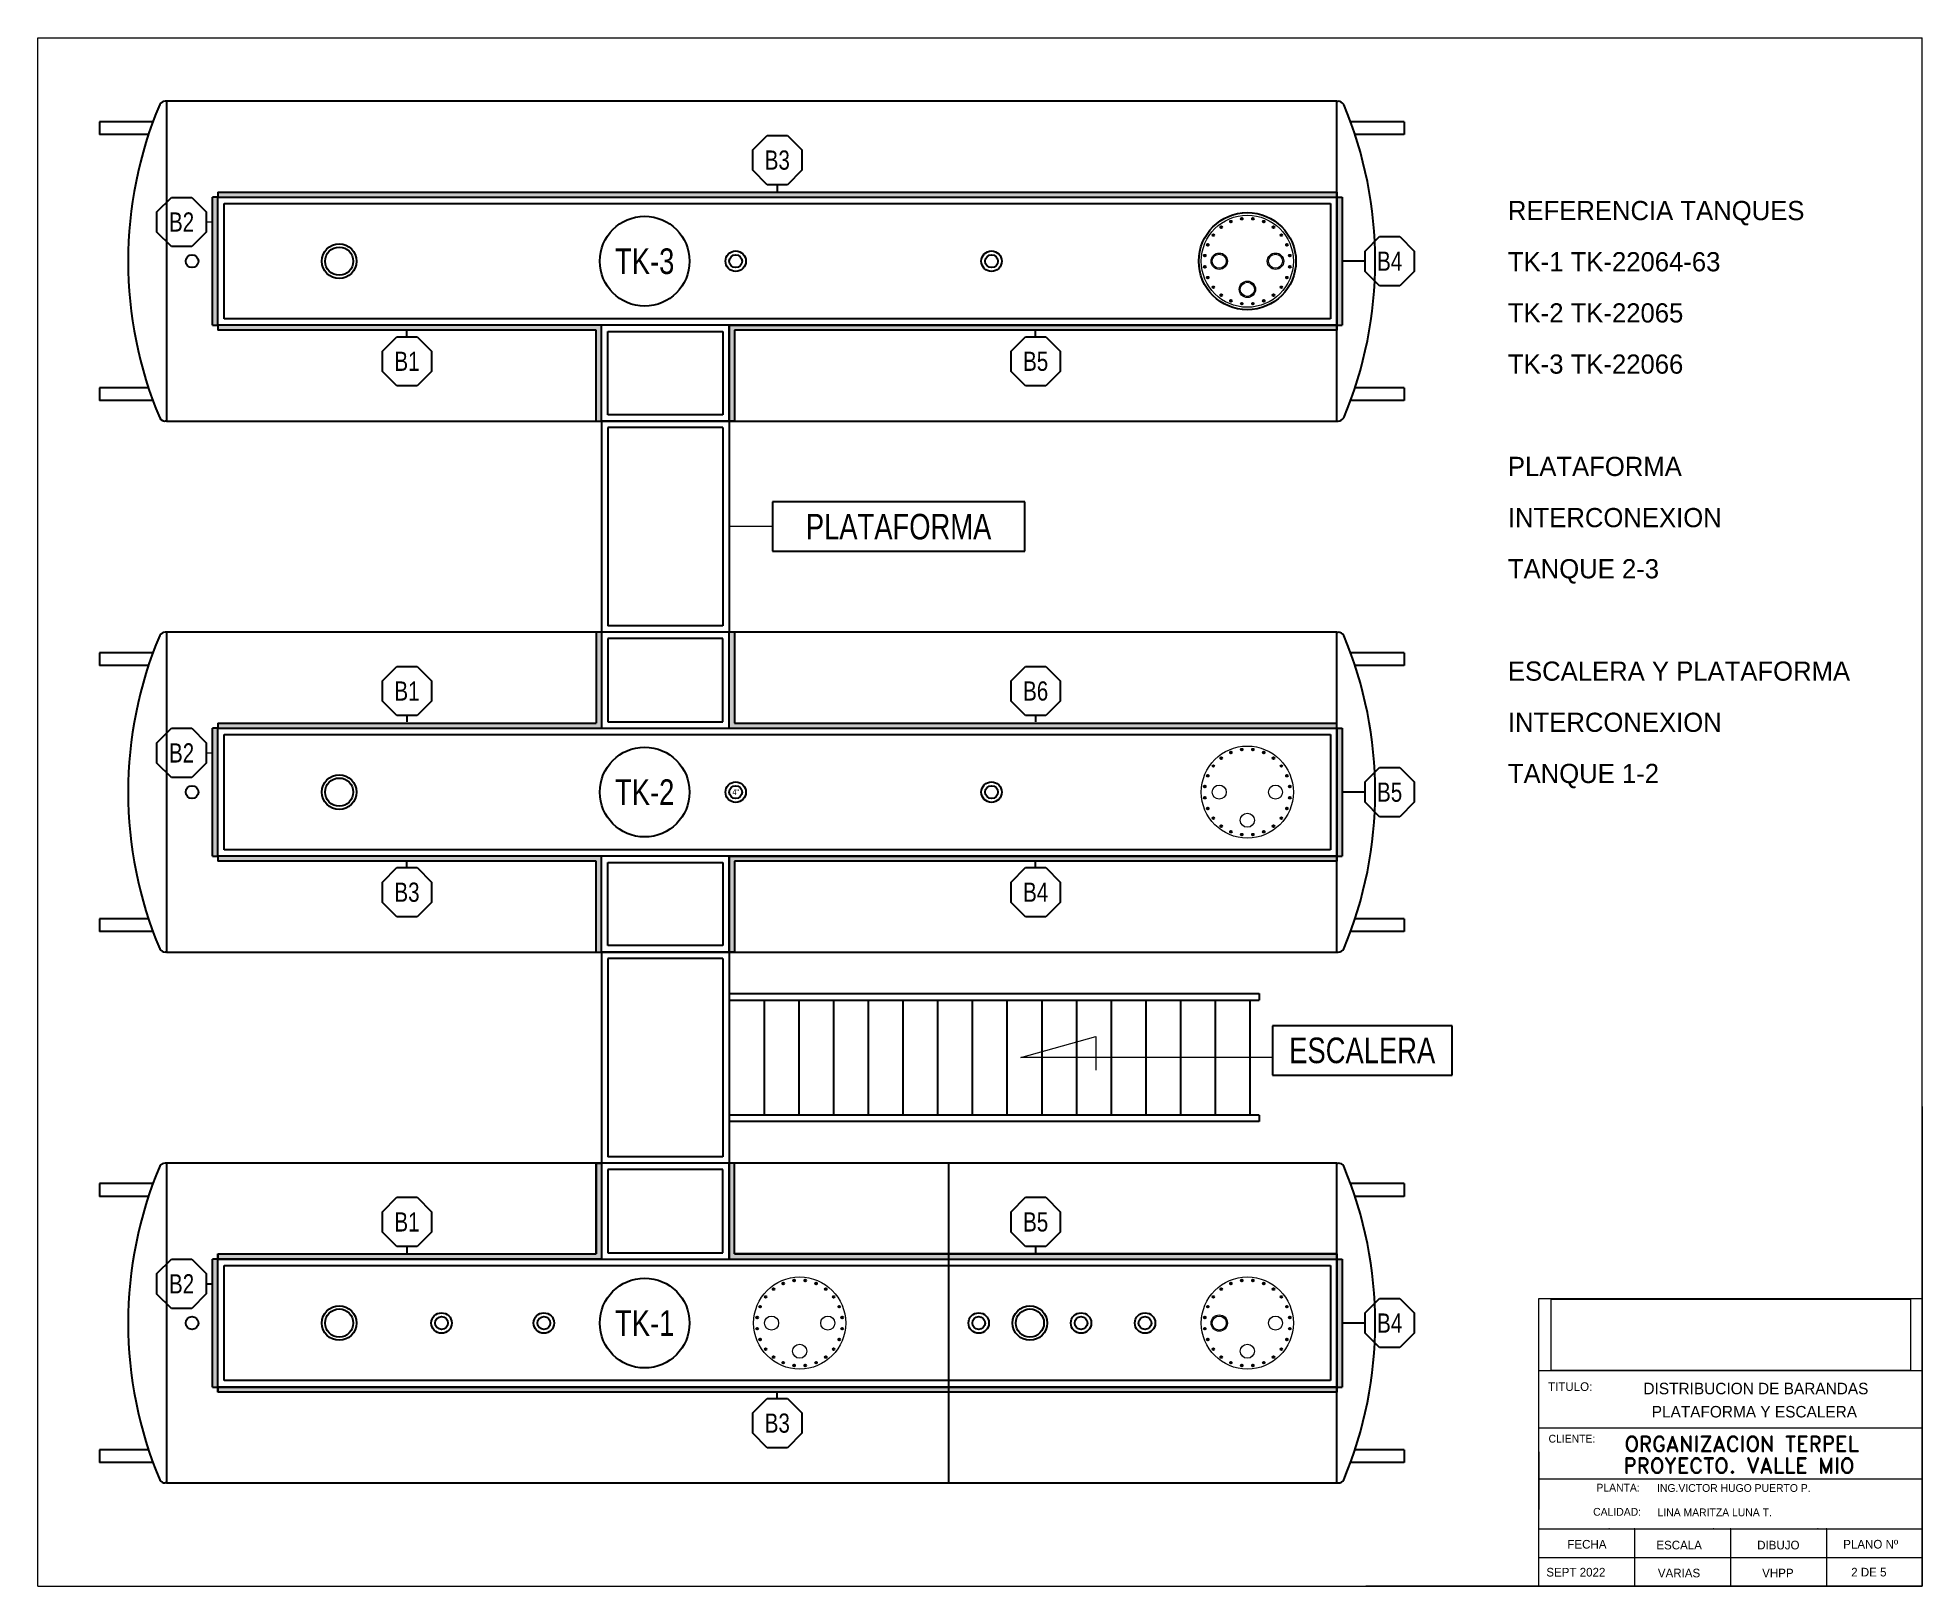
# Model space of a CAD drawing. Header units: millimetres. Extents: x 328839 to 396304, y 3800 to 39483.
# Drawn here: x 381570 to 396304, y 23347 to 35452 of the extents above; entities that cross this region are included whole.
import ezdxf
from ezdxf.enums import TextEntityAlignment as Align

# ---------------------------------------------------------------- set-up
doc = ezdxf.new("R2010")
doc.units = ezdxf.units.MM
for name, color, linetype, lineweight in [('COTA', 2, 'Continuous', 9), ('cotas', 2, 'Continuous', 13), ('FIBRA', 3, 'Continuous', 20), ('texto', 7, 'Continuous', 18)]:
    doc.layers.add(name, color=color, linetype=linetype, lineweight=lineweight)
doc.styles.add('ROMAND', font='romand')
picture_1 = doc.add_image_def('image1.jpg', size_in_pixel=(1415, 280))

msp = doc.modelspace()

# ---------------------------------------------------------------- texts
at = {"lineweight": 9, "width": 0.8}
for s, height, p in [('B3', 150, (387352.311, 34495.665)), ('B2', 150, (382695.064, 34011.602)), ('TK-3', 200, (386315.515, 33705.269)), ('B4', 150, (392139.805, 33705.269)), ('B1', 150, (384457.311, 32923.022)), ('B5', 150, (389372.311, 32923.022)), ('PLATAFORMA', 200, (388300.557, 31630.269)), ('B1', 150, (384457.311, 30345.665)), ('B6', 150, (389372.311, 30345.665)), ('B2', 150, (382695.064, 29861.602)), ('TK-2', 200, (386315.515, 29555.269)), ('B5', 150, (392139.805, 29555.269)), ('4"', 45, (387027.311, 29555.269)), ('B3', 150, (384457.311, 28773.022)), ('B4', 150, (389372.311, 28773.022)), ('ESCALERA', 200, (391925.302, 27536.568)), ('B1', 150, (384457.311, 26195.665)), ('B5', 150, (389372.311, 26195.665)), ('B2', 150, (382695.064, 25711.602)), ('TK-1', 200, (386315.515, 25405.269)), ('B4', 150, (392139.805, 25405.269)), ('B3', 150, (387352.311, 24623.022))]:
    msp.add_text(s, height=height, dxfattribs=at).set_placement(p, align=Align.MIDDLE_CENTER)
at = {"lineweight": 9}
for s, height, p in [('TITULO:', 67.5, (393551.265, 24874.761)), ('DISTRIBUCION DE BARANDAS', 90, (395003.402, 24848.452)), ('PLATAFORMA Y ESCALERA ', 90, (395007.947, 24667.101))]:
    msp.add_text(s, height=height, dxfattribs=at).set_placement(p, align=Align.CENTER)
for s, height, p in [('CLIENTE:', 60.75, (393382.128, 24471.139)), ('PLANTA: ', 60.75, (393756.423, 24088.337)), ('ING.VICTOR HUGO PUERTO P.', 60.75, (394230.404, 24085.685)), ('CALIDAD:', 60.75, (393730.72, 23899.29)), ('LINA MARITZA LUNA T. ', 60.75, (394234.058, 23895.139)), ('FECHA', 67.5, (393529.201, 23642.405)), ('ESCALA', 67.5, (394224.833, 23635.871)), ('DIBUJO', 67.5, (395013.114, 23635.871)), ('PLANO Nº', 67.5, (395685.687, 23642.739)), ('SEPT 2022', 67.5, (393364.669, 23424.059)), ('VARIAS', 67.5, (394236.54, 23417.524)), ('VHPP', 67.5, (395052.138, 23417.524)), ('2 DE 5', 67.5, (395748.125, 23424.392))]:
    msp.add_text(s, height=height, dxfattribs=at).set_placement(p)
at = {"lineweight": 9, "style": 'ROMAND'}
for s, p in [('ORGANIZACION TERPEL', (393975.954, 24400.245)), ('PROYECTO. VALLE MIO', (393968.391, 24230.61))]:
    msp.add_text(s, height=120, dxfattribs=at).set_placement(p)
at = {"layer": 'texto', "lineweight": 9}
for s, p in [('REFERENCIA TANQUES', (393064.29, 34026.159)), ('TK-1 TK-22064-63', (393064.29, 33626.159)), ('TK-2 TK-22065', (393064.29, 33226.159)), ('TK-3 TK-22066', (393064.29, 32826.159)), ('PLATAFORMA', (393064.29, 32026.159)), ('INTERCONEXION', (393064.29, 31626.159)), ('TANQUE 2-3', (393064.29, 31226.159)), ('ESCALERA Y PLATAFORMA ', (393064.29, 30426.159)), ('INTERCONEXION', (393064.29, 30026.159)), ('TANQUE 1-2', (393064.29, 29626.159))]:
    msp.add_text(s, height=150, dxfattribs=at).set_placement(p)

# ---------------------------------------------------------------- hatches: boundary and pattern name
h = msp.add_hatch(color=6)
h.dxf.hatch_style = 1
h.paths.add_polyline_path([(391727.311, 34245.269), (382977.311, 34245.269), (382977.311, 34205.269), (391727.311, 34205.269)])
h.paths.add_polyline_path([(382937.311, 33205.269), (382977.311, 33205.269), (382977.311, 34205.269), (382937.311, 34205.269)])
h.paths.add_polyline_path([(385977.311, 33205.269), (382977.311, 33205.269), (382977.311, 33165.269), (385937.311, 33165.269), (385937.311, 32455.269), (385977.311, 32455.269)])
h = msp.add_hatch(color=6)
h.dxf.hatch_style = 1
h.paths.add_polyline_path([(387017.311, 33165.269), (391727.311, 33165.269), (391727.311, 33205.269), (386977.311, 33205.269), (386977.311, 32455.269), (387017.311, 32455.269)])
h.paths.add_polyline_path([(391767.311, 34205.269), (391727.311, 34205.269), (391727.311, 33205.269), (391767.311, 33205.269)])
h = msp.add_hatch(color=1)
h.dxf.hatch_style = 1
h.paths.add_polyline_path([(385977.311, 30805.269), (385937.311, 30805.269), (385937.311, 30095.269), (382977.311, 30095.269), (382977.311, 30055.269), (385977.311, 30055.269)])
h.paths.add_polyline_path([(387017.311, 30805.269), (386977.311, 30805.269), (386977.311, 30055.269), (391727.311, 30055.269), (391727.311, 30095.269), (387017.311, 30095.269)])
h.paths.add_polyline_path([(382977.311, 30055.269), (382937.311, 30055.269), (382937.311, 29055.269), (382977.311, 29055.269)])
h.paths.add_polyline_path([(385937.311, 29015.269), (385937.311, 28305.269), (385977.311, 28305.269), (385977.311, 29055.269), (382977.311, 29055.269), (382977.311, 29015.269)])
h.paths.add_polyline_path([(391767.311, 30055.269), (391727.311, 30055.269), (391727.311, 29055.269), (391767.311, 29055.269)])
h = msp.add_hatch(color=1)
h.dxf.hatch_style = 1
h.paths.add_polyline_path([(391727.311, 29015.269), (391727.311, 29055.269), (386977.311, 29055.269), (386977.311, 28305.269), (387017.311, 28305.269), (387017.311, 29015.269)])
h = msp.add_hatch(color=5)
h.dxf.hatch_style = 1
h.paths.add_polyline_path([(385937.311, 25945.269), (382977.311, 25945.269), (382977.311, 25905.269), (385977.311, 25905.269), (385977.311, 26655.269), (385937.311, 26655.269)])
h.paths.add_polyline_path([(382977.311, 25905.269), (382937.311, 25905.269), (382937.311, 24905.269), (382977.311, 24905.269)])
h = msp.add_hatch(color=5)
h.dxf.hatch_style = 1
h.paths.add_polyline_path([(388694.311, 24905.269), (382977.311, 24905.269), (382977.311, 24865.269), (388694.311, 24865.269)])
h.paths.add_polyline_path([(391727.311, 24905.269), (388694.311, 24905.269), (388694.311, 24865.269), (391727.311, 24865.269)])
h.paths.add_polyline_path([(391767.311, 25905.269), (391727.311, 25905.269), (391727.311, 24905.269), (391767.311, 24905.269)])
h.paths.add_polyline_path([(391727.311, 25945.269), (388694.311, 25945.269), (388694.311, 25905.269), (391727.311, 25905.269)])
h.paths.add_polyline_path([(388694.311, 25945.269), (387017.311, 25945.269), (387017.311, 26655.269), (386977.311, 26655.269), (386977.311, 25905.269), (388694.311, 25905.269)])

# ---------------------------------------------------------------- linework, layer by layer
for p, q in [((382577.311, 34955.269), (382567.311, 34955.269)), ((382577.311, 34955.269), (382577.311, 32455.269)), ((391727.311, 34955.269), (382577.311, 34955.269)), ((391727.311, 32455.269), (391727.311, 34955.269)), ((391727.311, 34955.269), (391737.311, 34955.269)), ((382470.943, 34795.269), (382052.311, 34795.269)), ((382052.311, 34795.269), (382052.311, 34695.269)), ((392252.311, 34795.269), (391833.68, 34795.269)), ((392252.311, 34795.269), (392252.311, 34695.269)), ((382436.143, 34695.269), (382052.311, 34695.269)), ((387160.064, 34575.296), (387272.68, 34687.912)), ((387272.68, 34687.912), (387431.943, 34687.912)), ((387431.943, 34687.912), (387544.559, 34575.296)), ((392252.311, 34695.269), (391868.48, 34695.269)), ((387160.064, 34416.034), (387160.064, 34575.296)), ((387544.559, 34575.296), (387544.559, 34416.361)), ((387272.68, 34303.418), (387160.064, 34416.034)), ((387544.559, 34416.361), (387431.943, 34303.418)), ((382502.817, 34091.234), (382615.433, 34203.85)), ((382615.433, 34203.85), (382774.696, 34203.85)), ((382774.696, 34203.85), (382887.311, 34091.234)), ((382937.311, 33205.269), (382937.311, 34205.269)), ((382977.311, 34205.269), (382937.311, 34205.269)), ((382977.311, 34245.269), (391727.311, 34245.269)), ((382977.311, 34245.269), (382977.311, 34205.269)), ((382977.311, 33205.269), (382977.311, 34205.269)), ((382977.311, 34205.269), (391727.311, 34205.269)), ((387431.943, 34303.418), (387272.68, 34303.418)), ((387352.311, 34303.418), (387352.311, 34253.418)), ((391727.311, 34245.269), (391727.311, 34205.269)), ((391727.311, 34205.269), (391727.311, 33205.269)), ((391727.311, 34205.269), (391767.311, 34205.269)), ((391767.311, 34205.269), (391767.311, 33205.269)), ((382502.817, 33931.971), (382502.817, 34091.234)), ((382887.311, 34091.234), (382887.311, 33932.298)), ((383027.311, 33255.269), (383027.311, 34155.269)), ((383027.311, 34155.269), (391677.311, 34155.269)), ((391677.311, 34155.269), (391677.311, 33255.269)), ((382615.433, 33819.355), (382502.817, 33931.971)), ((382887.311, 33932.298), (382774.696, 33819.355)), ((391947.558, 33784.901), (392060.174, 33897.516)), ((392060.174, 33897.516), (392219.437, 33897.516)), ((392219.437, 33897.516), (392332.052, 33784.901)), ((382774.696, 33819.355), (382615.433, 33819.355)), ((391947.558, 33625.638), (391947.558, 33784.901)), ((392332.052, 33784.901), (392332.052, 33625.965)), ((391947.558, 33705.269), (391767.311, 33705.269)), ((392060.174, 33513.022), (391947.558, 33625.638)), ((392332.052, 33625.965), (392219.437, 33513.022)), ((392219.437, 33513.022), (392060.174, 33513.022)), ((382937.311, 33205.269), (382977.311, 33205.269)), ((391727.311, 33205.269), (382977.311, 33205.269)), ((382977.311, 33205.269), (382977.311, 33165.269)), ((385937.311, 33165.269), (382977.311, 33165.269)), ((391677.311, 33255.269), (383027.311, 33255.269)), ((384457.311, 33115.269), (384457.311, 33165.269)), ((385937.311, 32455.269), (385937.311, 33165.269)), ((385977.311, 32455.269), (385977.311, 33205.269)), ((386027.311, 33155.269), (386927.311, 33155.269)), ((386027.311, 32505.269), (386027.311, 33155.269)), ((386927.311, 33155.269), (386927.311, 32505.269)), ((386977.311, 33205.269), (386977.311, 32455.269)), ((386977.311, 32455.269), (386977.311, 33205.269)), ((386977.311, 33205.269), (391727.311, 33205.269)), ((391727.311, 33165.269), (387017.311, 33165.269)), ((387017.311, 33165.269), (387017.311, 32455.269)), ((391727.311, 33165.269), (387017.311, 33165.269)), ((387017.311, 33165.269), (387017.311, 32455.269)), ((389372.311, 33115.269), (389372.311, 33165.269)), ((391727.311, 33205.269), (391767.311, 33205.269)), ((391727.311, 33205.269), (391727.311, 33165.269)), ((384265.064, 33002.653), (384377.68, 33115.269)), ((384377.68, 33115.269), (384536.943, 33115.269)), ((384536.943, 33115.269), (384649.559, 33002.653)), ((389180.064, 33002.653), (389292.68, 33115.269)), ((389292.68, 33115.269), (389451.943, 33115.269)), ((389451.943, 33115.269), (389564.559, 33002.653)), ((384265.064, 32843.391), (384265.064, 33002.653)), ((384649.559, 33002.653), (384649.559, 32843.718)), ((389180.064, 32843.391), (389180.064, 33002.653)), ((389564.559, 33002.653), (389564.559, 32843.718)), ((382436.143, 32715.269), (382052.311, 32715.269)), ((382052.311, 32715.269), (382052.311, 32615.269)), ((384377.68, 32730.775), (384265.064, 32843.391)), ((384536.943, 32730.775), (384377.68, 32730.775)), ((384649.559, 32843.718), (384536.943, 32730.775)), ((389292.68, 32730.775), (389180.064, 32843.391)), ((389451.943, 32730.775), (389292.68, 32730.775)), ((389564.559, 32843.718), (389451.943, 32730.775)), ((392252.311, 32715.269), (391868.48, 32715.269)), ((392252.311, 32715.269), (392252.311, 32615.269)), ((382470.943, 32615.269), (382052.311, 32615.269)), ((392252.311, 32615.269), (391833.68, 32615.269)), ((382577.311, 32455.269), (382567.311, 32455.269)), ((382577.311, 32455.269), (391727.311, 32455.269)), ((386977.311, 32455.269), (385977.311, 32455.269)), ((385977.311, 32455.269), (385977.311, 30805.269)), ((386927.311, 32505.269), (386027.311, 32505.269)), ((386977.311, 32455.269), (386977.311, 30805.269)), ((387017.311, 32455.269), (386977.311, 32455.269)), ((387017.311, 32455.269), (386977.311, 32455.269)), ((391727.311, 32455.269), (391737.311, 32455.269)), ((391727.311, 32455.269), (391737.311, 32455.269)), ((386927.311, 32406.279), (386027.311, 32406.279)), ((386027.311, 32406.279), (386027.311, 30855.269)), ((386927.311, 32406.279), (386927.311, 30855.269)), ((387313.741, 31823.06), (387313.741, 31437.478)), ((389287.373, 31823.06), (387313.741, 31823.06)), ((389287.373, 31437.478), (389287.373, 31823.06)), ((387313.741, 31437.478), (389287.373, 31437.478)), ((382577.311, 30805.269), (382567.311, 30805.269)), ((391727.311, 30805.269), (382577.311, 30805.269)), ((382577.311, 30805.269), (382577.311, 28305.269)), ((385937.311, 30805.269), (385937.311, 30095.269)), ((386977.311, 30805.269), (385977.311, 30805.269)), ((385977.311, 30805.269), (385977.311, 30055.269)), ((386927.311, 30855.269), (386027.311, 30855.269)), ((386977.311, 30055.269), (386977.311, 30805.269)), ((387017.311, 30805.269), (387017.311, 30095.269)), ((391727.311, 28305.269), (391727.311, 30805.269)), ((391727.311, 30805.269), (391737.311, 30805.269)), ((386927.311, 30755.269), (386027.311, 30755.269)), ((386027.311, 30755.269), (386027.311, 30105.269)), ((386927.311, 30105.269), (386927.311, 30755.269)), ((382470.943, 30645.269), (382052.311, 30645.269)), ((382052.311, 30645.269), (382052.311, 30545.269)), ((382436.143, 30545.269), (382052.311, 30545.269)), ((384265.064, 30425.296), (384377.68, 30537.912)), ((384377.68, 30537.912), (384536.943, 30537.912)), ((384536.943, 30537.912), (384649.559, 30425.296)), ((389180.064, 30425.296), (389292.68, 30537.912)), ((389292.68, 30537.912), (389451.943, 30537.912)), ((389451.943, 30537.912), (389564.559, 30425.296)), ((392252.311, 30645.269), (391833.68, 30645.269)), ((392252.311, 30545.269), (391868.48, 30545.269)), ((392252.311, 30645.269), (392252.311, 30545.269)), ((384265.064, 30266.034), (384265.064, 30425.296)), ((384649.559, 30425.296), (384649.559, 30266.361)), ((389180.064, 30266.034), (389180.064, 30425.296)), ((389564.559, 30425.296), (389564.559, 30266.361)), ((384377.68, 30153.418), (384265.064, 30266.034)), ((384649.559, 30266.361), (384536.943, 30153.418)), ((389292.68, 30153.418), (389180.064, 30266.034)), ((389564.559, 30266.361), (389451.943, 30153.418)), ((382977.311, 30095.269), (385937.311, 30095.269)), ((382977.311, 30095.269), (382977.311, 30055.269)), ((384536.943, 30153.418), (384377.68, 30153.418)), ((384457.311, 30153.418), (384457.311, 30103.418)), ((386027.311, 30105.269), (386927.311, 30105.269)), ((387017.311, 30095.269), (391727.311, 30095.269)), ((389451.943, 30153.418), (389292.68, 30153.418)), ((389372.311, 30153.418), (389372.311, 30103.418)), ((382502.817, 29941.234), (382615.433, 30053.85)), ((382502.817, 29781.971), (382502.817, 29941.234)), ((382615.433, 30053.85), (382774.696, 30053.85)), ((382774.696, 30053.85), (382887.311, 29941.234)), ((382887.311, 29941.234), (382887.311, 29782.298)), ((382937.311, 29055.269), (382937.311, 30055.269)), ((382977.311, 30055.269), (382937.311, 30055.269)), ((382977.311, 29055.269), (382977.311, 30055.269)), ((382977.311, 30055.269), (391727.311, 30055.269)), ((383027.311, 29105.269), (383027.311, 30005.269)), ((383027.311, 30005.269), (391677.311, 30005.269)), ((391677.311, 30005.269), (391677.311, 29105.269)), ((391727.311, 30055.269), (391727.311, 29055.269)), ((391727.311, 30055.269), (391767.311, 30055.269)), ((391767.311, 30055.269), (391767.311, 29055.269)), ((382615.433, 29669.355), (382502.817, 29781.971)), ((382887.311, 29782.298), (382774.696, 29669.355)), ((382774.696, 29669.355), (382615.433, 29669.355)), ((391947.558, 29634.901), (392060.174, 29747.516)), ((391947.558, 29475.638), (391947.558, 29634.901)), ((392060.174, 29747.516), (392219.437, 29747.516)), ((392219.437, 29747.516), (392332.052, 29634.901)), ((392332.052, 29634.901), (392332.052, 29475.965)), ((391947.558, 29555.269), (391767.311, 29555.269)), ((392060.174, 29363.022), (391947.558, 29475.638)), ((392332.052, 29475.965), (392219.437, 29363.022)), ((392219.437, 29363.022), (392060.174, 29363.022)), ((382937.311, 29055.269), (382977.311, 29055.269)), ((391727.311, 29055.269), (382977.311, 29055.269)), ((382977.311, 29055.269), (382977.311, 29015.269)), ((391677.311, 29105.269), (383027.311, 29105.269)), ((385977.311, 28305.269), (385977.311, 29055.269)), ((386977.311, 29055.269), (386977.311, 28305.269)), ((386977.311, 28305.269), (386977.311, 29055.269)), ((386977.311, 29055.269), (391727.311, 29055.269)), ((386977.311, 28305.269), (386977.311, 29055.269)), ((386977.311, 29055.269), (391727.311, 29055.269)), ((391727.311, 29015.269), (391727.311, 29055.269)), ((391727.311, 29055.269), (391767.311, 29055.269)), ((391727.311, 29015.269), (391727.311, 29055.269)), ((391727.311, 29055.269), (391727.311, 29015.269)), ((391727.311, 29055.269), (391727.311, 29015.269)), ((385937.311, 29015.269), (382977.311, 29015.269)), ((384265.064, 28852.653), (384377.68, 28965.269)), ((384377.68, 28965.269), (384536.943, 28965.269)), ((384457.311, 28965.269), (384457.311, 29015.269)), ((384536.943, 28965.269), (384649.559, 28852.653)), ((385937.311, 28305.269), (385937.311, 29015.269)), ((386027.311, 29005.269), (386927.311, 29005.269)), ((386027.311, 28355.269), (386027.311, 29005.269)), ((386927.311, 29005.269), (386927.311, 28355.269)), ((391727.311, 29015.269), (387017.311, 29015.269)), ((387017.311, 29015.269), (387017.311, 28305.269)), ((391727.311, 29015.269), (387017.311, 29015.269)), ((387017.311, 29015.269), (387017.311, 28305.269)), ((391727.311, 29015.269), (387017.311, 29015.269)), ((387017.311, 29015.269), (387017.311, 28305.269)), ((389180.064, 28852.653), (389292.68, 28965.269)), ((389292.68, 28965.269), (389451.943, 28965.269)), ((389372.311, 28965.269), (389372.311, 29015.269)), ((389451.943, 28965.269), (389564.559, 28852.653)), ((384265.064, 28693.391), (384265.064, 28852.653)), ((384649.559, 28852.653), (384649.559, 28693.718)), ((389180.064, 28693.391), (389180.064, 28852.653)), ((389564.559, 28852.653), (389564.559, 28693.718)), ((384377.68, 28580.775), (384265.064, 28693.391)), ((384649.559, 28693.718), (384536.943, 28580.775)), ((389292.68, 28580.775), (389180.064, 28693.391)), ((389564.559, 28693.718), (389451.943, 28580.775)), ((382436.143, 28565.269), (382052.311, 28565.269)), ((382052.311, 28565.269), (382052.311, 28465.269)), ((382470.943, 28465.269), (382052.311, 28465.269)), ((384536.943, 28580.775), (384377.68, 28580.775)), ((389451.943, 28580.775), (389292.68, 28580.775)), ((392252.311, 28465.269), (391833.68, 28465.269)), ((392252.311, 28565.269), (391868.48, 28565.269)), ((392252.311, 28565.269), (392252.311, 28465.269)), ((382577.311, 28305.269), (382567.311, 28305.269)), ((382577.311, 28305.269), (391727.311, 28305.269)), ((386977.311, 28305.269), (385977.311, 28305.269)), ((385977.311, 28305.269), (385977.311, 26655.269)), ((386927.311, 28355.269), (386027.311, 28355.269)), ((386977.311, 28305.269), (386977.311, 26655.269)), ((387017.311, 28305.269), (386977.311, 28305.269)), ((387017.311, 28305.269), (386977.311, 28305.269)), ((387017.311, 28305.269), (386977.311, 28305.269)), ((387017.311, 28305.269), (386977.311, 28305.269)), ((391727.311, 28305.269), (391737.311, 28305.269)), ((386927.311, 28255.269), (386027.311, 28255.269)), ((386027.311, 28255.269), (386027.311, 26705.269)), ((386927.311, 28255.269), (386927.311, 26705.269)), ((386977.311, 27980.269), (391119.311, 27980.269)), ((386977.311, 27930.269), (391119.311, 27930.269)), ((387248.661, 27930.269), (387248.661, 27030.269)), ((387520.011, 27930.269), (387520.011, 27030.269)), ((387791.361, 27930.269), (387791.361, 27030.269)), ((388062.711, 27930.269), (388062.711, 27030.269)), ((388334.061, 27930.269), (388334.061, 27030.269)), ((388605.411, 27930.269), (388605.411, 27030.269)), ((388876.761, 27930.269), (388876.761, 27030.269)), ((389148.111, 27930.269), (389148.111, 27030.269)), ((389419.461, 27930.269), (389419.461, 27030.269)), ((389690.811, 27930.269), (389690.811, 27030.269)), ((389962.161, 27930.269), (389962.161, 27030.269)), ((390233.511, 27930.269), (390233.511, 27030.269)), ((390504.861, 27930.269), (390504.861, 27030.269)), ((390776.211, 27930.269), (390776.211, 27030.269)), ((391047.561, 27930.269), (391047.561, 27030.269)), ((391119.311, 27980.269), (391119.311, 27930.269)), ((391223.057, 27729.359), (391223.057, 27343.777)), ((392627.547, 27729.359), (391223.057, 27729.359)), ((392627.547, 27343.777), (392627.547, 27729.359)), ((391223.057, 27343.777), (392627.547, 27343.777)), ((391119.311, 27030.269), (386977.311, 27030.269)), ((391119.311, 26980.269), (386977.311, 26980.269)), ((391119.311, 27030.269), (391119.311, 26980.269)), ((386927.311, 26705.269), (386027.311, 26705.269)), ((382577.311, 26655.269), (382567.311, 26655.269)), ((382577.311, 26655.269), (382577.311, 24155.269)), ((391727.311, 26655.269), (382577.311, 26655.269)), ((385937.311, 26655.269), (385937.311, 25945.269)), ((385937.311, 26655.269), (385977.311, 26655.269)), ((385937.311, 25945.269), (385937.311, 26655.269)), ((385937.311, 26655.269), (385977.311, 26655.269)), ((386977.311, 26655.269), (385977.311, 26655.269)), ((385977.311, 26655.269), (385977.311, 25905.269)), ((385977.311, 26655.269), (385977.311, 25905.269)), ((386927.311, 26605.269), (386027.311, 26605.269)), ((386027.311, 26605.269), (386027.311, 25955.269)), ((386927.311, 25955.269), (386927.311, 26605.269)), ((386977.311, 25905.269), (386977.311, 26655.269)), ((386977.311, 26655.269), (386977.311, 25905.269)), ((387017.311, 26655.269), (386977.311, 26655.269)), ((387017.311, 25945.269), (387017.311, 26655.269)), ((387017.311, 25945.269), (387017.311, 26655.269)), ((388694.311, 24155.269), (388694.311, 26655.269)), ((391727.311, 24155.269), (391727.311, 26655.269)), ((391727.311, 26655.269), (391737.311, 26655.269)), ((382470.943, 26495.269), (382052.311, 26495.269)), ((382052.311, 26495.269), (382052.311, 26395.269)), ((382436.143, 26395.269), (382052.311, 26395.269)), ((384265.064, 26275.296), (384377.68, 26387.912)), ((384377.68, 26387.912), (384536.943, 26387.912)), ((384536.943, 26387.912), (384649.559, 26275.296)), ((389180.064, 26275.296), (389292.68, 26387.912)), ((389292.68, 26387.912), (389451.943, 26387.912)), ((389451.943, 26387.912), (389564.559, 26275.296)), ((392252.311, 26495.269), (391833.68, 26495.269)), ((392252.311, 26395.269), (391868.48, 26395.269)), ((392252.311, 26495.269), (392252.311, 26395.269)), ((384265.064, 26116.034), (384265.064, 26275.296)), ((384649.559, 26275.296), (384649.559, 26116.361)), ((389180.064, 26116.034), (389180.064, 26275.296)), ((389564.559, 26275.296), (389564.559, 26116.361)), ((384377.68, 26003.418), (384265.064, 26116.034)), ((384649.559, 26116.361), (384536.943, 26003.418)), ((389292.68, 26003.418), (389180.064, 26116.034)), ((389564.559, 26116.361), (389451.943, 26003.418)), ((382977.311, 25945.269), (385937.311, 25945.269)), ((382977.311, 25945.269), (382977.311, 25905.269)), ((382977.311, 25905.269), (382977.311, 25945.269)), ((382977.311, 25945.269), (385937.311, 25945.269)), ((384536.943, 26003.418), (384377.68, 26003.418)), ((384457.311, 26003.418), (384457.311, 25953.418)), ((386027.311, 25955.269), (386927.311, 25955.269)), ((387017.311, 25945.269), (391727.311, 25945.269)), ((391727.311, 25945.269), (387017.311, 25945.269)), ((389451.943, 26003.418), (389292.68, 26003.418)), ((389372.311, 26003.418), (389372.311, 25953.418)), ((391727.311, 25945.269), (391727.311, 25905.269)), ((391727.311, 25905.269), (391727.311, 25945.269)), ((382502.817, 25791.234), (382615.433, 25903.85)), ((382502.817, 25631.971), (382502.817, 25791.234)), ((382615.433, 25903.85), (382774.696, 25903.85)), ((382774.696, 25903.85), (382887.311, 25791.234)), ((382887.311, 25791.234), (382887.311, 25632.298)), ((382937.311, 24905.269), (382937.311, 25905.269)), ((382977.311, 25905.269), (382937.311, 25905.269)), ((382977.311, 24905.269), (382977.311, 25905.269)), ((382977.311, 25905.269), (391727.311, 25905.269)), ((385977.311, 25905.269), (382977.311, 25905.269)), ((383027.311, 24955.269), (383027.311, 25855.269)), ((383027.311, 25855.269), (391677.311, 25855.269)), ((386977.311, 25905.269), (391727.311, 25905.269)), ((391677.311, 25855.269), (391677.311, 24955.269)), ((391727.311, 25905.269), (391727.311, 24905.269)), ((391727.311, 25905.269), (391767.311, 25905.269)), ((391767.311, 25905.269), (391767.311, 24905.269)), ((382887.311, 25711.766), (382937.311, 25711.766)), ((382615.433, 25519.355), (382502.817, 25631.971)), ((382774.696, 25519.355), (382615.433, 25519.355)), ((382887.311, 25632.298), (382774.696, 25519.355)), ((391947.558, 25484.901), (392060.174, 25597.516)), ((392060.174, 25597.516), (392219.437, 25597.516)), ((392219.437, 25597.516), (392332.052, 25484.901)), ((391947.558, 25405.269), (391767.311, 25405.269)), ((391947.558, 25325.638), (391947.558, 25484.901)), ((392332.052, 25484.901), (392332.052, 25325.965)), ((392060.174, 25213.022), (391947.558, 25325.638)), ((392219.437, 25213.022), (392060.174, 25213.022)), ((392332.052, 25325.965), (392219.437, 25213.022)), ((382937.311, 24905.269), (382977.311, 24905.269)), ((391727.311, 24905.269), (382977.311, 24905.269)), ((382977.311, 24905.269), (382977.311, 24865.269)), ((382977.311, 24865.269), (382977.311, 24905.269)), ((382977.311, 24905.269), (391727.311, 24905.269)), ((391677.311, 24955.269), (383027.311, 24955.269)), ((391727.311, 24865.269), (391727.311, 24905.269)), ((391727.311, 24905.269), (391767.311, 24905.269)), ((391727.311, 24905.269), (391727.311, 24865.269)), ((391727.311, 24865.269), (382977.311, 24865.269)), ((391727.311, 24865.269), (382977.311, 24865.269)), ((387160.064, 24702.653), (387272.68, 24815.269)), ((387272.68, 24815.269), (387431.943, 24815.269)), ((387352.311, 24815.269), (387352.311, 24865.269)), ((387431.943, 24815.269), (387544.559, 24702.653)), ((387160.064, 24543.391), (387160.064, 24702.653)), ((387544.559, 24702.653), (387544.559, 24543.718)), ((387272.68, 24430.775), (387160.064, 24543.391)), ((387544.559, 24543.718), (387431.943, 24430.775)), ((382436.143, 24415.269), (382052.311, 24415.269)), ((382052.311, 24415.269), (382052.311, 24315.269)), ((382470.943, 24315.269), (382052.311, 24315.269)), ((387431.943, 24430.775), (387272.68, 24430.775)), ((392252.311, 24315.269), (391833.68, 24315.269)), ((392252.311, 24415.269), (391868.48, 24415.269)), ((392252.311, 24415.269), (392252.311, 24315.269)), ((382577.311, 24155.269), (382567.311, 24155.269)), ((382577.311, 24155.269), (391727.311, 24155.269)), ((391727.311, 24155.269), (391737.311, 24155.269))]:
    msp.add_line(p, q)
at = {"lineweight": 9}
for p, q in [((396304.082, 27097.478), (396304.082, 23347.478)), ((393305.515, 25597.478), (396304.082, 25597.478)), ((393305.515, 23347.478), (393305.515, 25597.478)), ((393305.515, 25034.978), (396304.082, 25034.978)), ((393305.515, 24584.978), (396304.082, 24584.978)), ((393305.515, 24397.478), (393305.515, 23947.478)), ((393305.515, 24187.998), (396304.082, 24187.998)), ((393305.515, 23647.478), (393305.515, 23947.478)), ((393305.515, 23797.478), (396304.082, 23797.478)), ((394055.157, 23797.478), (394055.157, 23347.478)), ((394804.799, 23797.478), (394804.799, 23347.478)), ((395554.441, 23797.478), (395554.441, 23347.478)), ((393305.515, 23347.478), (393305.515, 23647.478)), ((393305.515, 23572.478), (396304.082, 23572.478)), ((396304.082, 23347.478), (391954.082, 23347.478)), ((396304.082, 23347.478), (391954.082, 23347.478)), ((392555.515, 23347.478), (393305.515, 23347.478)), ((392555.515, 23347.478), (393305.515, 23347.478))]:
    msp.add_line(p, q, dxfattribs=at)
for centre, radius in [((386315.515, 33705.269), 350.76), ((391027.311, 33705.269), 380), ((390983.585, 34037.403), 7), ((391071.038, 34037.403), 7), ((390761.538, 33909.204), 7), ((390823.376, 33971.043), 7), ((390899.112, 34014.769), 7), ((391155.51, 34014.769), 7), ((391231.246, 33971.043), 7), ((391293.085, 33909.204), 7), ((382777.311, 33705.269), 50), ((383927.311, 33705.269), 135), ((383927.311, 33705.269), 110), ((387027.311, 33705.269), 80), ((387027.311, 33705.269), 50), ((389027.311, 33705.269), 80), ((389027.311, 33705.269), 50), ((390695.177, 33748.995), 7), ((390717.812, 33833.468), 7), ((391336.811, 33833.468), 7), ((391359.445, 33748.995), 7), ((390695.177, 33661.543), 7), ((391359.445, 33661.543), 7), ((390717.812, 33577.07), 7), ((390761.538, 33501.334), 7), ((390823.376, 33439.496), 7), ((391231.246, 33439.496), 7), ((391293.085, 33501.334), 7), ((391336.811, 33577.07), 7), ((390899.112, 33395.769), 7), ((390983.585, 33373.135), 7), ((391071.038, 33373.135), 7), ((391155.51, 33395.769), 7), ((386315.515, 29555.269), 350.76), ((390761.538, 29759.204), 7), ((390823.376, 29821.043), 7), ((390899.112, 29864.769), 7), ((390983.585, 29887.403), 7), ((391071.038, 29887.403), 7), ((391155.51, 29864.769), 7), ((391231.246, 29821.043), 7), ((391293.085, 29759.204), 7), ((383927.311, 29555.269), 135), ((383927.311, 29555.269), 110), ((387027.311, 29555.269), 80), ((389027.311, 29555.269), 80), ((390717.812, 29683.468), 7), ((391336.811, 29683.468), 7), ((382777.311, 29555.269), 50), ((387027.311, 29555.269), 50), ((389027.311, 29555.269), 50), ((390695.177, 29598.995), 7), ((390695.177, 29511.543), 7), ((391359.445, 29598.995), 7), ((391359.445, 29511.543), 7), ((390717.812, 29427.07), 7), ((390761.538, 29351.334), 7), ((391293.085, 29351.334), 7), ((391336.811, 29427.07), 7), ((390823.376, 29289.496), 7), ((390899.112, 29245.769), 7), ((390983.585, 29223.135), 7), ((391071.038, 29223.135), 7), ((391155.51, 29245.769), 7), ((391231.246, 29289.496), 7), ((386315.515, 25405.269), 350.76), ((387323.376, 25671.043), 7), ((387399.112, 25714.769), 7), ((387483.585, 25737.403), 7), ((387571.038, 25737.403), 7), ((387655.51, 25714.769), 7), ((387731.246, 25671.043), 7), ((390823.376, 25671.043), 7), ((390899.112, 25714.769), 7), ((390983.585, 25737.403), 7), ((391071.038, 25737.403), 7), ((391155.51, 25714.769), 7), ((391231.246, 25671.043), 7), ((383927.311, 25405.269), 135), ((383927.311, 25405.269), 110), ((387217.812, 25533.468), 7), ((387261.538, 25609.204), 7), ((387793.085, 25609.204), 7), ((387836.811, 25533.468), 7), ((389327.311, 25405.269), 135), ((389327.311, 25405.269), 110), ((390717.812, 25533.468), 7), ((390761.538, 25609.204), 7), ((391293.085, 25609.204), 7), ((391336.811, 25533.468), 7), ((382777.311, 25405.269), 50), ((384727.311, 25405.269), 80), ((384727.311, 25405.269), 50), ((385527.311, 25405.269), 80), ((385527.311, 25405.269), 50), ((387195.177, 25448.995), 7), ((387195.177, 25361.543), 7), ((387859.445, 25448.995), 7), ((387859.445, 25361.543), 7), ((388927.311, 25405.269), 80), ((388927.311, 25405.269), 50), ((389727.311, 25405.269), 80), ((389727.311, 25405.269), 50), ((390227.311, 25405.269), 80), ((390227.311, 25405.269), 50), ((390695.177, 25448.995), 7), ((390695.177, 25361.543), 7), ((391359.445, 25448.995), 7), ((391359.445, 25361.543), 7), ((387217.812, 25277.07), 7), ((387261.538, 25201.334), 7), ((387793.085, 25201.334), 7), ((387836.811, 25277.07), 7), ((390717.812, 25277.07), 7), ((390761.538, 25201.334), 7), ((391293.085, 25201.334), 7), ((391336.811, 25277.07), 7), ((387323.376, 25139.496), 7), ((387399.112, 25095.769), 7), ((387483.585, 25073.135), 7), ((387571.038, 25073.135), 7), ((387655.51, 25095.769), 7), ((387731.246, 25139.496), 7), ((390823.376, 25139.496), 7), ((390899.112, 25095.769), 7), ((390983.585, 25073.135), 7), ((391071.038, 25073.135), 7), ((391155.51, 25095.769), 7), ((391231.246, 25139.496), 7)]:
    msp.add_circle(centre, radius)
for centre, radius in [((391027.311, 33705.269), 360), ((390807.311, 33705.269), 64), ((390807.311, 33705.269), 55), ((391247.311, 33705.269), 64), ((391247.311, 33705.269), 55), ((391027.311, 33485.269), 64), ((391027.311, 33485.269), 55), ((391027.311, 29555.269), 360), ((390807.311, 29555.269), 55), ((391247.311, 29555.269), 55), ((391027.311, 29335.269), 55), ((387527.311, 25405.269), 360), ((391027.311, 25405.269), 360), ((387307.311, 25405.269), 55), ((387747.311, 25405.269), 55), ((390807.311, 25405.269), 64), ((390807.311, 25405.269), 55), ((391247.311, 25405.269), 55), ((387527.311, 25185.269), 55), ((391027.311, 25185.269), 55)]:
    msp.add_circle(centre, radius, dxfattribs=at)
for centre, radius, start, end in [((385442.073, 33705.269), 3164.761, 157.2273815, 202.7726185), ((382567.311, 34905.269), 50, 90, 150), ((391734.235, 34899.941), 55.413, 33.1822184, 86.8177816), ((388862.55, 33705.269), 3164.761, 337.2273815, 22.7726185), ((382567.311, 32505.269), 50, 210, 281.536959), ((391734.235, 32510.597), 55.413, 273.1822184, 326.8177816), ((382567.311, 30755.269), 50, 90, 150), ((391736.656, 30754.135), 51.139, 30.7338587, 89.2661413), ((385442.073, 29555.269), 3164.761, 157.2273815, 202.7726185), ((388862.55, 29555.269), 3164.761, 337.2273815, 22.7726185), ((382567.311, 28355.269), 50, 210, 270), ((391737.311, 28355.269), 50, 270, 330), ((385442.073, 25405.269), 3164.761, 157.2273815, 202.7726185), ((382567.311, 26605.269), 50, 90, 150), ((391737.311, 26605.269), 50, 30, 90), ((388862.55, 25405.269), 3164.761, 337.2273815, 22.7726185), ((382567.311, 24205.269), 50, 210, 270), ((391737.311, 24205.269), 50, 270, 330)]:
    msp.add_arc(centre, radius, start, end)
for p in [(393857.207, 23797.478), (394672.832, 23797.478), (395488.457, 23797.478)]:
    msp.add_point(p, dxfattribs=at)
at = {"layer": 'COTA'}
for p, q in [((382887.311, 34011.766), (382937.311, 34011.766)), ((387313.741, 31630.269), (386977.311, 31630.269)), ((382887.311, 29861.766), (382937.311, 29861.766)), ((389256.487, 27480.269), (389843.807, 27646.156)), ((389843.807, 27646.156), (389843.807, 27382.045)), ((391223.057, 27480.269), (389256.487, 27480.269))]:
    msp.add_line(p, q, dxfattribs=at)
at = {"layer": 'cotas', "lineweight": 9}
for p in [(394055.157, 23797.478), (394804.799, 23797.478), (395554.441, 23797.478)]:
    msp.add_point(p, dxfattribs=at)
at = {"layer": 'FIBRA', "lineweight": 9}
for p, q in [((381570.184, 35452.216), (396304.082, 35452.216)), ((381570.184, 23347.478), (381570.184, 35452.216)), ((396304.082, 23347.478), (396304.082, 35452.216)), ((381570.184, 23347.478), (396304.082, 23347.478))]:
    msp.add_line(p, q, dxfattribs=at)

msp.set_redraw_order([(e.dxf.handle, doc.entitydb.next_handle()) for e in msp.query("TEXT MTEXT ATTDEF DIMENSION ARC_DIMENSION")])  # texts and dimensions are drawn at this point

# ---------------------------------------------------------------- pictures from other files: only their frames are drawn
at = {"layer": 'COTA'}
image = msp.add_image(picture_1, insert=(393401.5, 25034.978), size_in_units=(2809.213, 555.887), dxfattribs=at)
image.dxf.flags = 7

doc.saveas('drawing.dxf')
